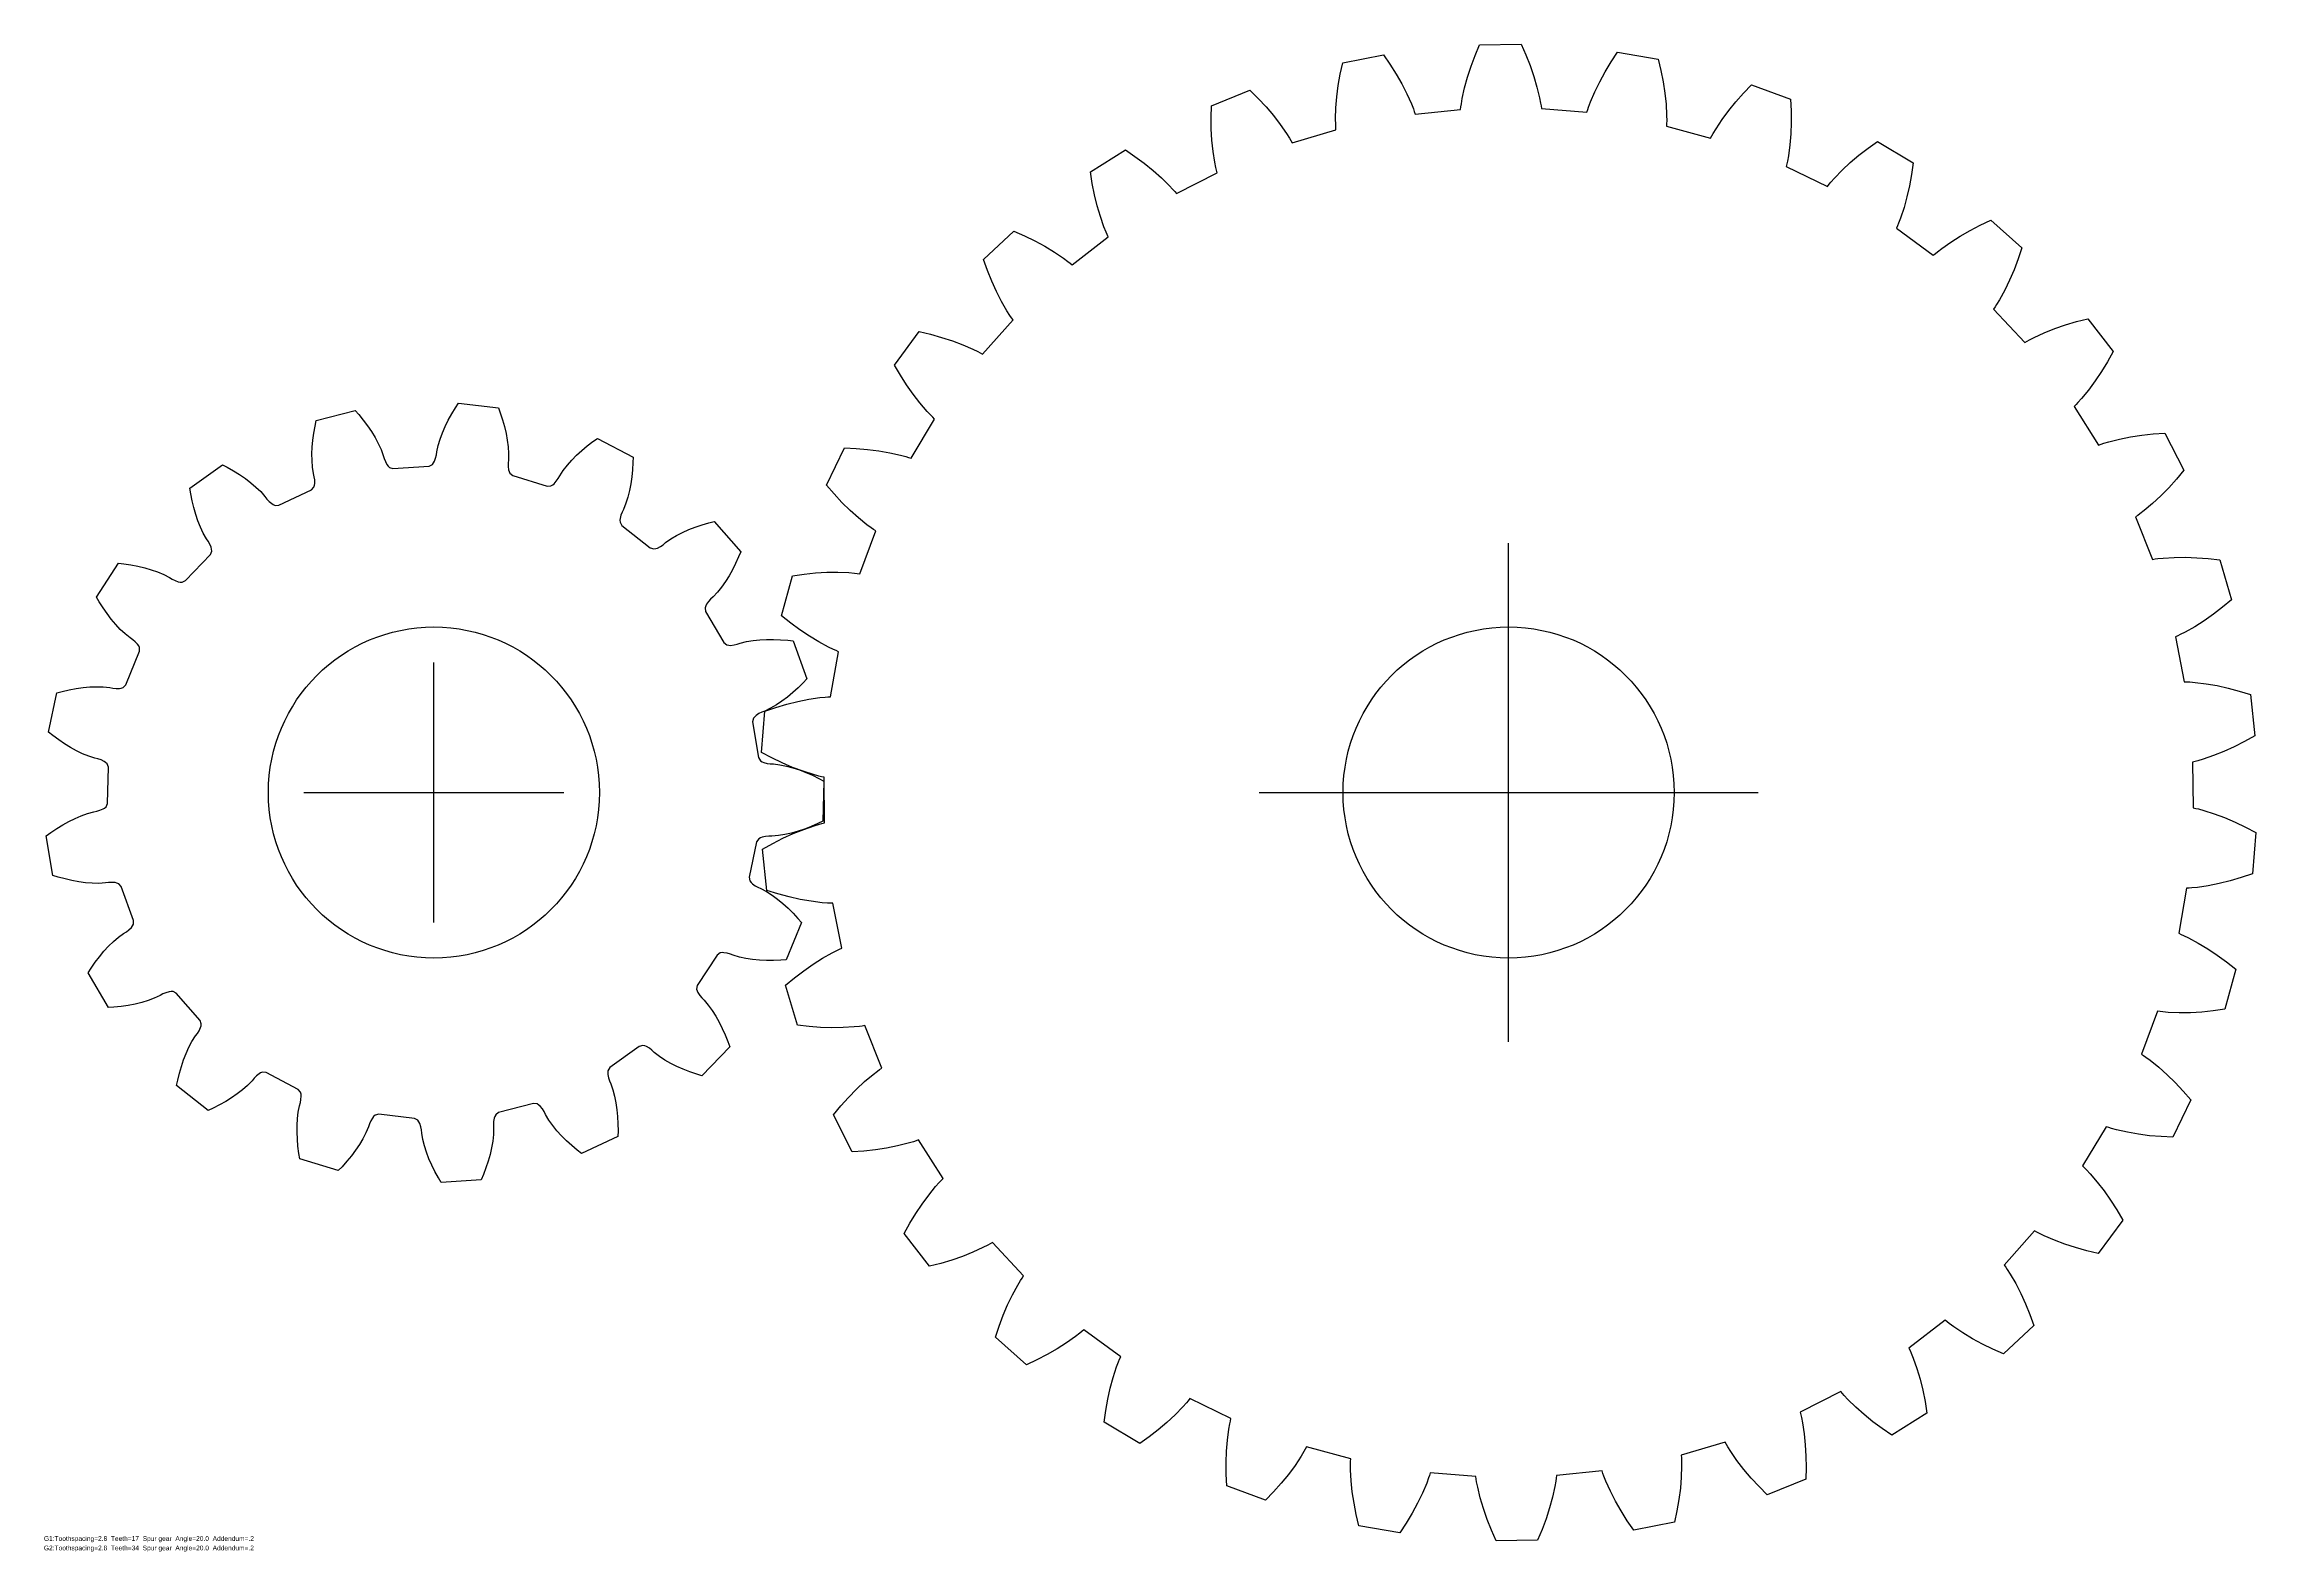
# Model space of a CAD drawing. Extents: x 0 to 46.8, y -0.2 to 31.6.
import ezdxf

# ---------------------------------------------------------------- set-up
doc = ezdxf.new("R2010")
doc.units = 0
doc.layers.add('labels', color=1, linetype='Continuous')
doc.styles.add('ARIAL', font='Arial.ttf')

msp = doc.modelspace()

# ---------------------------------------------------------------- linework, layer by layer
at = {"layer": 'a'}
for p, q in [((30.97482, 10.54885), (30.97482, 21.09769)), ((8.2475, 13.07411), (8.2475, 18.57244)), ((5.49833, 15.82327), (10.99666, 15.82327)), ((25.7004, 15.82327), (36.24924, 15.82327))]:
    msp.add_line(p, q, dxfattribs=at)
for points in [[(16.49858, 16.14587), (16.44287, 16.15809), (16.38719, 16.17144), (16.27594, 16.20124), (16.05392, 16.27178), (15.83261, 16.35516), (15.61214, 16.45005), (15.39266, 16.55558), (15.17428, 16.67115), (15.24548, 17.54481), (15.47968, 17.62349), (15.71336, 17.6921), (15.94628, 17.75004), (16.17817, 17.79648), (16.40868, 17.83015), (16.52329, 17.84155), (16.5804, 17.84571), (16.63735, 17.84874), (16.80435, 18.80038), (16.75183, 18.82263), (16.69955, 18.84598), (16.59567, 18.89572), (16.39039, 19.00586), (16.18817, 19.12848), (15.98889, 19.26226), (15.79253, 19.40633), (15.59911, 19.56005), (15.82963, 20.40576), (16.07431, 20.44006), (16.31661, 20.46456), (16.55621, 20.47872), (16.79269, 20.48176), (17.02546, 20.4725), (17.14021, 20.46264), (17.19711, 20.45624), (17.25366, 20.44875), (17.59267, 21.35351), (17.54513, 21.38502), (17.49803, 21.41759), (17.40506, 21.48557), (17.22351, 21.63155), (17.04727, 21.78924), (16.87597, 21.95736), (16.70943, 22.13506), (16.54755, 22.3217), (16.92954, 23.11065), (17.17635, 23.09942), (17.41903, 23.07898), (17.65715, 23.04886), (17.89016, 23.00841), (18.11727, 22.95652), (18.22826, 22.92575), (18.28301, 22.909), (18.33721, 22.89125), (18.83671, 23.71831), (18.79577, 23.75802), (18.75546, 23.79869), (18.67656, 23.88259), (18.52492, 24.05945), (18.38066, 24.24684), (18.24317, 24.44358), (18.11211, 24.64885), (17.98728, 24.86206), (18.50774, 25.56739), (18.74828, 25.51099), (18.98308, 25.4463), (19.21161, 25.37295), (19.43322, 25.29037), (19.64693, 25.19764), (19.75037, 25.14699), (19.80111, 25.12047), (19.85113, 25.09306), (20.49409, 25.81425), (20.46114, 25.86082), (20.42899, 25.90819), (20.36686, 26.00517), (20.2503, 26.20687), (20.14292, 26.41758), (20.04392, 26.63623), (19.95282, 26.86209), (19.86929, 27.09461), (20.51049, 27.69229), (20.73658, 27.59266), (20.95549, 27.48593), (21.16665, 27.37183), (21.36931, 27.24993), (21.56234, 27.11951), (21.65471, 27.05073), (21.69972, 27.01533), (21.74385, 26.9792), (22.50838, 27.56997), (22.48455, 27.62179), (22.46166, 27.67427), (22.4184, 27.78101), (22.34089, 28.0007), (22.27406, 28.22755), (22.21692, 28.46067), (22.16887, 28.69942), (22.12949, 28.94333), (22.86959, 29.41302), (23.07352, 29.27353), (23.26909, 29.1284), (23.4557, 28.97744), (23.6325, 28.82038), (23.79829, 28.65671), (23.87645, 28.57212), (23.91418, 28.52906), (23.95093, 28.48543), (24.81099, 28.92566), (24.79709, 28.98098), (24.78422, 29.03677), (24.76131, 29.14964), (24.7255, 29.37984), (24.70149, 29.61511), (24.68816, 29.85475), (24.68479, 30.09827), (24.6909, 30.34526), (25.50471, 30.67096), (25.67954, 30.49638), (25.84511, 30.31778), (26.0008, 30.1351), (26.14573, 29.94823), (26.27862, 29.75688), (26.33991, 29.65937), (26.36909, 29.61011), (26.39719, 29.56047), (27.3235, 29.83517), (27.32, 29.8921), (27.3176, 29.94931), (27.31582, 30.06447), (27.32291, 30.29732), (27.34254, 30.533), (27.37348, 30.77101), (27.41492, 31.011), (27.46631, 31.25267), (28.3261, 31.42328), (28.46587, 31.21955), (28.59581, 31.01356), (28.71528, 30.80539), (28.82341, 30.59507), (28.91888, 30.38256), (28.9612, 30.27545), (28.98083, 30.22166), (28.99933, 30.16771), (29.96035, 30.26752), (29.96737, 30.32412), (29.97553, 30.3808), (29.99494, 30.49432), (30.04469, 30.72191), (30.1073, 30.94997), (30.18144, 31.17824), (30.26627, 31.40653), (30.36119, 31.63464), (31.2377, 31.64436), (31.33765, 31.41841), (31.42753, 31.19206), (31.50671, 30.96548), (31.57435, 30.73887), (31.62914, 30.51244), (31.65107, 30.39938), (31.66048, 30.3429), (31.66875, 30.28646), (32.63175, 30.20799), (32.64905, 30.26234), (32.66748, 30.31655), (32.70742, 30.42457), (32.79815, 30.63914), (32.90159, 30.85181), (33.01642, 31.06258), (33.14175, 31.2714), (33.27697, 31.47817), (34.14034, 31.32667), (34.19707, 31.08621), (34.24383, 30.84719), (34.28003, 30.60992), (34.30488, 30.37474), (34.31713, 30.1421), (34.31791, 30.02693), (34.31678, 29.96968), (34.31454, 29.91269), (35.24672, 29.6586), (35.27371, 29.70885), (35.30179, 29.75875), (35.3609, 29.85759), (35.48951, 30.05184), (35.63027, 30.24188), (35.78187, 30.42796), (35.94344, 30.61019), (36.11435, 30.7886), (36.93518, 30.48103), (36.94677, 30.23424), (36.9488, 29.99071), (36.94079, 29.75082), (36.92201, 29.51508), (36.8913, 29.28415), (36.8709, 29.1708), (36.85927, 29.11473), (36.8466, 29.05912), (37.71622, 28.63807), (37.75198, 28.6825), (37.78876, 28.72639), (37.86502, 28.81269), (38.02713, 28.98), (38.20041, 29.14094), (38.38363, 29.296), (38.57593, 29.44543), (38.77671, 29.5894), (39.52705, 29.13624), (39.49309, 28.89152), (39.45034, 28.65176), (39.39839, 28.41743), (39.33661, 28.18916), (39.26399, 27.9678), (39.22311, 27.86013), (39.20138, 27.80715), (39.17871, 27.75482), (39.95615, 27.18114), (39.99947, 27.21825), (40.04368, 27.25463), (40.1345, 27.32545), (40.3246, 27.46012), (40.5245, 27.58648), (40.73308, 27.70523), (40.94957, 27.81679), (41.17339, 27.92141), (41.82769, 27.3381), (41.74934, 27.10378), (41.66326, 26.87596), (41.56914, 26.65517), (41.46646, 26.44213), (41.3544, 26.23788), (41.29443, 26.13956), (41.26334, 26.09148), (41.23143, 26.0442), (41.89023, 25.33744), (41.93963, 25.36595), (41.98977, 25.39359), (42.09206, 25.44652), (42.30366, 25.54396), (42.52338, 25.63144), (42.75023, 25.70984), (42.98354, 25.77972), (43.22277, 25.84144), (43.75874, 25.14783), (43.63867, 24.9319), (43.5122, 24.72377), (43.3791, 24.52403), (43.23903, 24.33349), (43.09135, 24.15331), (43.01433, 24.06768), (42.97494, 24.02613), (42.93489, 23.98552), (43.45259, 23.16974), (43.50639, 23.18869), (43.56076, 23.20665), (43.67104, 23.23988), (43.89694, 23.29678), (44.12899, 23.3424), (44.36639, 23.37778), (44.60856, 23.4036), (44.85506, 23.4203), (45.25445, 22.64002), (45.09675, 22.44983), (44.93419, 22.26849), (44.76666, 22.09661), (44.59395, 21.93504), (44.41569, 21.78507), (44.32424, 21.71505), (44.27788, 21.68145), (44.23105, 21.64889), (44.59005, 20.75187), (44.64641, 20.76061), (44.70315, 20.76827), (44.81766, 20.78067), (45.05017, 20.7951), (45.28665, 20.7973), (45.52651, 20.78845), (45.7693, 20.76934), (46.01467, 20.74046), (46.26389, 19.90008), (46.07392, 19.7421), (45.88081, 19.59372), (45.68455, 19.45555), (45.4851, 19.32847), (45.28231, 19.21381), (45.17956, 19.16178), (45.12781, 19.13727), (45.07579, 19.11387), (45.26385, 18.16616), (45.32086, 18.16439), (45.37804, 18.1615), (45.49288, 18.15265), (45.72408, 18.1241), (45.95694, 18.08281), (46.19109, 18.03005), (46.42623, 17.96664), (46.66212, 17.89317), (46.75267, 17.0213), (46.53692, 16.90093), (46.31982, 16.79055), (46.10152, 16.6908), (45.88211, 16.60253), (45.6617, 16.52708), (45.55114, 16.49482), (45.49577, 16.48024), (45.44034, 16.46679), (45.45106, 15.50067), (45.50677, 15.48845), (45.56245, 15.4751), (45.6737, 15.4453), (45.89573, 15.37476), (46.11703, 15.29138), (46.3375, 15.19649), (46.55699, 15.09096), (46.77536, 14.97539), (46.70416, 14.10173), (46.46996, 14.02305), (46.23628, 13.95444), (46.00336, 13.8965), (45.77148, 13.85006), (45.54096, 13.81639), (45.42635, 13.805), (45.36925, 13.80083), (45.31229, 13.7978), (45.14529, 12.84616), (45.19782, 12.82392), (45.25009, 12.80056), (45.35397, 12.75082), (45.55925, 12.64068), (45.76147, 12.51806), (45.96075, 12.38428), (46.15711, 12.24021), (46.35053, 12.08649), (46.12001, 11.24078), (45.87534, 11.20648), (45.63303, 11.18198), (45.39343, 11.16782), (45.15696, 11.16478), (44.92418, 11.17404), (44.80943, 11.1839), (44.75253, 11.1903), (44.69599, 11.19779), (44.35697, 10.29303), (44.40451, 10.26152), (44.45161, 10.22895), (44.54458, 10.16098), (44.72613, 10.01499), (44.90237, 9.8573), (45.07367, 9.68918), (45.24022, 9.51148), (45.4021, 9.32484), (45.0201, 8.53589), (44.77329, 8.54712), (44.53061, 8.56757), (44.29249, 8.59768), (44.05948, 8.63814), (43.83237, 8.69002), (43.72139, 8.72079), (43.66663, 8.73754), (43.61243, 8.75529), (43.11294, 7.92823), (43.15388, 7.88852), (43.19419, 7.84785), (43.27308, 7.76395), (43.42472, 7.58709), (43.56898, 7.3997), (43.70648, 7.20296), (43.83753, 6.99769), (43.96236, 6.78448), (43.4419, 6.07916), (43.20136, 6.13555), (42.96657, 6.20024), (42.73803, 6.27359), (42.51643, 6.35618), (42.30271, 6.44891), (42.19927, 6.49955), (42.14853, 6.52607), (42.09851, 6.55348), (41.45555, 5.83229), (41.4885, 5.78573), (41.52065, 5.73835), (41.58279, 5.64138), (41.69934, 5.43967), (41.80672, 5.22896), (41.90572, 5.01031), (41.99682, 4.78445), (42.08035, 4.55193), (41.43915, 3.95425), (41.21307, 4.05388), (40.99416, 4.16061), (40.78299, 4.27471), (40.58033, 4.39661), (40.3873, 4.52703), (40.29493, 4.59581), (40.24992, 4.63121), (40.20579, 4.66734), (39.44126, 4.07657), (39.46509, 4.02475), (39.48799, 3.97227), (39.53125, 3.86553), (39.60875, 3.64584), (39.67558, 3.41899), (39.73272, 3.18587), (39.78077, 2.94712), (39.82015, 2.70321), (39.08005, 2.23352), (38.87612, 2.37301), (38.68055, 2.51814), (38.49395, 2.6691), (38.31714, 2.82616), (38.15136, 2.98983), (38.0732, 3.07442), (38.03546, 3.11748), (37.99872, 3.16111), (37.13865, 2.72088), (37.15255, 2.66556), (37.16542, 2.60977), (37.18833, 2.4969), (37.22415, 2.2667), (37.24816, 2.03143), (37.26149, 1.79179), (37.26485, 1.54827), (37.25874, 1.30128), (36.44493, 0.97558), (36.27011, 1.15016), (36.10453, 1.32876), (35.94885, 1.51144), (35.80391, 1.69831), (35.67102, 1.88966), (35.60974, 1.98717), (35.58056, 2.03643), (35.55246, 2.08607), (34.62614, 1.81137), (34.62964, 1.75444), (34.63204, 1.69723), (34.63382, 1.58208), (34.62673, 1.34922), (34.6071, 1.11354), (34.57616, 0.87553), (34.53472, 0.63554), (34.48333, 0.39388), (33.62354, 0.22326), (33.48377, 0.42699), (33.35383, 0.63298), (33.23436, 0.84115), (33.12623, 1.05147), (33.03077, 1.26398), (32.98844, 1.37109), (32.96881, 1.42488), (32.95031, 1.47883), (31.98929, 1.37902), (31.98227, 1.32242), (31.97411, 1.26574), (31.9547, 1.15222), (31.90495, 0.92463), (31.84235, 0.69658), (31.7682, 0.4683), (31.68337, 0.24001), (31.58845, 0.0119), (30.71194, 0.00218), (30.61199, 0.22813), (30.52212, 0.45448), (30.44293, 0.68106), (30.37529, 0.90767), (30.3205, 1.1341), (30.29857, 1.24717), (30.28916, 1.30364), (30.28089, 1.36008), (29.3179, 1.43855), (29.30059, 1.3842), (29.28216, 1.32999), (29.24222, 1.22197), (29.15149, 1.0074), (29.04805, 0.79473), (28.93323, 0.58396), (28.80789, 0.37515), (28.67267, 0.16837), (27.8093, 0.31987), (27.75257, 0.56033), (27.70582, 0.79935), (27.66961, 1.03662), (27.64476, 1.2718), (27.63251, 1.50444), (27.63174, 1.61961), (27.63286, 1.67686), (27.6351, 1.73385), (26.70292, 1.98794), (26.67593, 1.93769), (26.64785, 1.8878), (26.58874, 1.78895), (26.46013, 1.5947), (26.31937, 1.40466), (26.16777, 1.21858), (26.0062, 1.03635), (25.83529, 0.85794), (25.01446, 1.16551), (25.00288, 1.4123), (25.00084, 1.65584), (25.00885, 1.89572), (25.02764, 2.13146), (25.05834, 2.3624), (25.07874, 2.47575), (25.09037, 2.53181), (25.10304, 2.58742), (24.23342, 3.00847), (24.19766, 2.96404), (24.16089, 2.92015), (24.08462, 2.83385), (23.92251, 2.66654), (23.74923, 2.5056), (23.56602, 2.35055), (23.37371, 2.20111), (23.17293, 2.05714), (22.42259, 2.5103), (22.45655, 2.75502), (22.4993, 2.99478), (22.55125, 3.22911), (22.61304, 3.45739), (22.68565, 3.67874), (22.72653, 3.78641), (22.74826, 3.83939), (22.77094, 3.89172), (21.9935, 4.4654), (21.95017, 4.4283), (21.90597, 4.39191), (21.81514, 4.32109), (21.62505, 4.18642), (21.42514, 4.06006), (21.21656, 3.94131), (21.00007, 3.82975), (20.77625, 3.72513), (20.12196, 4.30844), (20.20031, 4.54276), (20.28638, 4.77058), (20.38051, 4.99137), (20.48319, 5.20441), (20.59524, 5.40866), (20.65521, 5.50698), (20.6863, 5.55506), (20.71821, 5.60234), (20.05942, 6.3091), (20.01002, 6.28059), (19.95987, 6.25295), (19.85758, 6.20002), (19.64598, 6.10258), (19.42626, 6.0151), (19.19941, 5.9367), (18.96611, 5.86682), (18.72687, 5.80511), (18.1909, 6.49872), (18.31097, 6.71464), (18.43745, 6.92277), (18.57054, 7.12251), (18.71062, 7.31305), (18.85829, 7.49323), (18.93531, 7.57886), (18.97471, 7.62041), (19.01476, 7.66102), (18.49705, 8.4768), (18.44325, 8.45785), (18.38888, 8.43989), (18.27861, 8.40667), (18.0527, 8.34976), (17.82065, 8.30415), (17.58325, 8.26876), (17.34108, 8.24294), (17.09458, 8.22624), (16.69519, 9.00652), (16.85289, 9.19671), (17.01546, 9.37806), (17.18298, 9.54994), (17.35569, 9.7115), (17.53396, 9.86147), (17.6254, 9.93149), (17.67176, 9.96509), (17.71859, 9.99765), (17.35959, 10.89467), (17.30323, 10.88593), (17.24649, 10.87827), (17.13199, 10.86587), (16.89947, 10.85145), (16.66299, 10.84925), (16.42313, 10.85809), (16.18034, 10.87721), (15.93497, 10.90608), (15.68575, 11.74647), (15.87572, 11.90444), (16.06884, 12.05282), (16.26509, 12.19099), (16.46454, 12.31807), (16.66734, 12.43273), (16.77009, 12.48476), (16.82183, 12.50927), (16.87385, 12.53267), (16.68579, 13.48038), (16.62878, 13.48215), (16.5716, 13.48504), (16.45677, 13.49389), (16.22556, 13.52244), (15.9927, 13.56373), (15.75855, 13.61649), (15.52341, 13.6799), (15.28752, 13.75337), (15.19697, 14.62524), (15.41273, 14.74562), (15.62982, 14.85599), (15.84813, 14.95575), (16.06753, 15.04401), (16.28794, 15.11946), (16.3985, 15.15172), (16.45387, 15.1663), (16.5093, 15.17975)], [(15.1119, 16.5621), (15.15249, 16.49551), (15.18842, 16.47257), (15.22353, 16.45756), (15.29259, 16.43939), (15.36089, 16.42926), (15.4285, 16.42683), (15.56468, 16.41001), (15.70161, 16.38195), (15.83897, 16.34474), (15.97655, 16.29942), (16.11416, 16.24663), (16.25164, 16.18682), (16.38882, 16.12028), (16.49141, 16.06612), (16.47254, 15.21514), (16.36764, 15.16559), (16.22765, 15.1052), (16.08765, 15.05154), (15.94784, 15.0049), (15.80838, 14.96573), (15.66951, 14.93465), (15.53147, 14.91268), (15.39468, 14.90192), (15.32702, 14.90248), (15.25835, 14.8954), (15.18855, 14.88031), (15.15281, 14.86687), (15.1159, 14.84555), (15.0724, 14.78081), (14.91526, 14.0325), (14.92905, 13.95574), (14.95427, 13.92137), (14.98159, 13.89469), (15.03942, 13.8528), (15.09945, 13.81869), (15.16162, 13.79199), (15.28252, 13.72712), (15.40006, 13.65149), (15.51471, 13.56717), (15.62663, 13.47521), (15.73588, 13.37628), (15.84246, 13.27084), (15.94634, 13.15924), (16.02245, 13.07168), (15.69744, 12.28498), (15.58172, 12.27666), (15.42937, 12.27093), (15.27944, 12.27146), (15.13222, 12.27848), (14.98803, 12.29233), (14.8473, 12.31351), (14.71066, 12.3429), (14.57922, 12.38227), (14.51633, 12.40724), (14.44973, 12.42544), (14.3792, 12.43658), (14.34101, 12.43697), (14.29889, 12.43042), (14.23495, 12.38577), (13.8181, 11.74475), (13.80323, 11.66819), (13.81433, 11.62704), (13.83017, 11.59229), (13.86896, 11.53234), (13.91261, 11.47884), (13.96094, 11.43149), (14.05025, 11.32732), (14.13253, 11.21434), (14.20897, 11.0943), (14.28011, 10.96812), (14.34625, 10.8364), (14.40755, 10.69958), (14.4641, 10.55799), (14.50343, 10.44885), (13.91618, 9.83268), (13.80528, 9.86673), (13.66114, 9.91642), (13.52153, 9.97107), (13.38678, 10.0308), (13.25734, 10.0958), (13.13376, 10.16639), (13.01696, 10.24315), (12.90862, 10.32735), (12.859, 10.37335), (12.80347, 10.41439), (12.74172, 10.45025), (12.70626, 10.46441), (12.66462, 10.47351), (12.58886, 10.45498), (11.9686, 10.00783), (11.92708, 9.94181), (11.92256, 9.89943), (11.92478, 9.86131), (11.93929, 9.79139), (11.96067, 9.72574), (11.98863, 9.66412), (12.03427, 9.53473), (12.07019, 9.39965), (12.09811, 9.2601), (12.11886, 9.11675), (12.13295, 8.97003), (12.14068, 8.8203), (12.14227, 8.66785), (12.13952, 8.55187), (11.36934, 8.18945), (11.27822, 8.26126), (11.16177, 8.35966), (11.05133, 8.46106), (10.94726, 8.56543), (10.85003, 8.6728), (10.7603, 8.78327), (10.67912, 8.89704), (10.60851, 9.01469), (10.57886, 9.07551), (10.5419, 9.13383), (10.49728, 9.18958), (10.46932, 9.21559), (10.43378, 9.23912), (10.35645, 9.24921), (9.61654, 9.05632), (9.55398, 9.00976), (9.53445, 8.97186), (9.52275, 8.93552), (9.51102, 8.86508), (9.50724, 8.79614), (9.51106, 8.72858), (9.50688, 8.59144), (9.49157, 8.45251), (9.46719, 8.3123), (9.43476, 8.17112), (9.3949, 8.02923), (9.34802, 7.88682), (9.29443, 7.74408), (9.24997, 7.63693), (8.40087, 7.5772), (8.34185, 7.67708), (8.2688, 7.81091), (8.20245, 7.94535), (8.14312, 8.08027), (8.09124, 8.21551), (8.04748, 8.35093), (8.01287, 8.48635), (7.98953, 8.62156), (7.98385, 8.68898), (7.97046, 8.75671), (7.94899, 8.82482), (7.93232, 8.85917), (7.90768, 8.89396), (7.83921, 8.9313), (7.07959, 9.01872), (7.00443, 8.9979), (6.97253, 8.96962), (6.94849, 8.93996), (6.91211, 8.87851), (6.88368, 8.81559), (6.86284, 8.75122), (6.80939, 8.62484), (6.74493, 8.50083), (6.67155, 8.37889), (6.59031, 8.25896), (6.50188, 8.14105), (6.40672, 8.02519), (6.30519, 7.91146), (6.22502, 7.8276), (5.41169, 8.07863), (5.39273, 8.19309), (5.37296, 8.34427), (5.35966, 8.4936), (5.35307, 8.64084), (5.35355, 8.78569), (5.36166, 8.92778), (5.37831, 9.06655), (5.4054, 9.20106), (5.42445, 9.26598), (5.43643, 9.33398), (5.44102, 9.40524), (5.43788, 9.4433), (5.42747, 9.48463), (5.37711, 9.54419), (4.70037, 9.90011), (4.62276, 9.90785), (4.5828, 9.89301), (4.54967, 9.87403), (4.49355, 9.82987), (4.44431, 9.78147), (4.40162, 9.72898), (4.30613, 9.63044), (4.20123, 9.53808), (4.08875, 9.45089), (3.96968, 9.36841), (3.84462, 9.2904), (3.71404, 9.21674), (3.57827, 9.14737), (3.47323, 9.09813), (2.8055, 9.62602), (2.82917, 9.7396), (2.86535, 9.88771), (2.90689, 10.03176), (2.95393, 10.17144), (3.00671, 10.30634), (3.0656, 10.4359), (3.13125, 10.55928), (3.2051, 10.67493), (3.24632, 10.72858), (3.28206, 10.78766), (3.31207, 10.85245), (3.32289, 10.88907), (3.32812, 10.93138), (3.30268, 11.0051), (2.8002, 11.58146), (2.73064, 11.61671), (2.68801, 11.6173), (2.65026, 11.61158), (2.58198, 11.59067), (2.51858, 11.56333), (2.45981, 11.5298), (2.33518, 11.47241), (2.20399, 11.42419), (2.06761, 11.38351), (1.92678, 11.34962), (1.78199, 11.32205), (1.63362, 11.30054), (1.48196, 11.28489), (1.36622, 11.27693), (0.93428, 12.01038), (0.99738, 12.10774), (1.08462, 12.23278), (1.17539, 12.3521), (1.26972, 12.46535), (1.36766, 12.57207), (1.46937, 12.67161), (1.57517, 12.76295), (1.6858, 12.84411), (1.74363, 12.87925), (1.79829, 12.92143), (1.84969, 12.971), (1.873, 13.00124), (1.89316, 13.0388), (1.89607, 13.11674), (1.63573, 13.83569), (1.58359, 13.89369), (1.54406, 13.90964), (1.50679, 13.91794), (1.43557, 13.92311), (1.36657, 13.92051), (1.29966, 13.91048), (1.16271, 13.90199), (1.02296, 13.90441), (0.8811, 13.91575), (0.73754, 13.93502), (0.59257, 13.96162), (0.44644, 13.99516), (0.29937, 14.03535), (0.18857, 14.06974), (0.05075, 14.9097), (0.14476, 14.97768), (0.27128, 15.06277), (0.39902, 15.14124), (0.52789, 15.21277), (0.65777, 15.2769), (0.78857, 15.33297), (0.92022, 15.37993), (1.0527, 15.41564), (1.11932, 15.42752), (1.18552, 15.4471), (1.25136, 15.47476), (1.28402, 15.49454), (1.31639, 15.52228), (1.34725, 15.5939), (1.36421, 16.35835), (1.33655, 16.43127), (1.30545, 16.46042), (1.27369, 16.48162), (1.20914, 16.51218), (1.14387, 16.53468), (1.07785, 16.5495), (0.94708, 16.59105), (0.81765, 16.64379), (0.68946, 16.70561), (0.56255, 16.77544), (0.43698, 16.85261), (0.31284, 16.93667), (0.19022, 17.02728), (0.09932, 17.09937), (0.27424, 17.93239), (0.38646, 17.96183), (0.53517, 17.99546), (0.68264, 18.02249), (0.82864, 18.04264), (0.97292, 18.05552), (1.11514, 18.06056), (1.25486, 18.05678), (1.3913, 18.04223), (1.4577, 18.02924), (1.52651, 18.02358), (1.5979, 18.0256), (1.6355, 18.03223), (1.6757, 18.04641), (1.73035, 18.10205), (2.02231, 18.80875), (2.02286, 18.88674), (2.00439, 18.92515), (1.98244, 18.9564), (1.93329, 19.0082), (1.88055, 19.05276), (1.82435, 19.09043), (1.71742, 19.17642), (1.61578, 19.27236), (1.51858, 19.3763), (1.42546, 19.48726), (1.33625, 19.60459), (1.25086, 19.72782), (1.16925, 19.8566), (1.11053, 19.95666), (1.57456, 20.67024), (1.68983, 20.65715), (1.84065, 20.63479), (1.98792, 20.60672), (2.13135, 20.57277), (2.27054, 20.53266), (2.40498, 20.48598), (2.5339, 20.43199), (2.65586, 20.36913), (2.71309, 20.33303), (2.77521, 20.3029), (2.8425, 20.27899), (2.87996, 20.2716), (2.92257, 20.27029), (2.99363, 20.30243), (3.52116, 20.85594), (3.54985, 20.92846), (3.54651, 20.97096), (3.53732, 21.00802), (3.5102, 21.07409), (3.47713, 21.13469), (3.43832, 21.19012), (3.36968, 21.30892), (3.30955, 21.4351), (3.25647, 21.56714), (3.20972, 21.70424), (3.16892, 21.84587), (3.13381, 21.99163), (3.10423, 22.1412), (3.08562, 22.25571), (3.7761, 22.75348), (3.87886, 22.69963), (4.01141, 22.6243), (4.1386, 22.54493), (4.26008, 22.46145), (4.37538, 22.37377), (4.48387, 22.28168), (4.58458, 22.18476), (4.67561, 22.08209), (4.71593, 22.02775), (4.76297, 21.97722), (4.81708, 21.93061), (4.84934, 21.91019), (4.8886, 21.89358), (4.96647, 21.89788), (5.65833, 22.22344), (5.71128, 22.28071), (5.72351, 22.32154), (5.72834, 22.35942), (5.72692, 22.43082), (5.71796, 22.49928), (5.7018, 22.56498), (5.68071, 22.70056), (5.67023, 22.83994), (5.66843, 22.98224), (5.67437, 23.12697), (5.68748, 23.27377), (5.70739, 23.42237), (5.73384, 23.57252), (5.75786, 23.68602), (6.58152, 23.90075), (6.65789, 23.81342), (6.75428, 23.69529), (6.84421, 23.57533), (6.92732, 23.45361), (7.00317, 23.3302), (7.07107, 23.20513), (7.12997, 23.07838), (7.17775, 22.94976), (7.19573, 22.88453), (7.22134, 22.82041), (7.25495, 22.75741), (7.27766, 22.72671), (7.30827, 22.69704), (7.38243, 22.67292), (8.14518, 22.72657), (8.21524, 22.76084), (8.2414, 22.7945), (8.25958, 22.82807), (8.28405, 22.89516), (8.30043, 22.96223), (8.30909, 23.02934), (8.3384, 23.16338), (8.37898, 23.29713), (8.4287, 23.43047), (8.48652, 23.56329), (8.55178, 23.69544), (8.62403, 23.82681), (8.70294, 23.95727), (8.76633, 24.05443), (9.61194, 23.95712), (9.65161, 23.84809), (9.69882, 23.70313), (9.73934, 23.55878), (9.77287, 23.41525), (9.79901, 23.27278), (9.81715, 23.13163), (9.82628, 22.99216), (9.82438, 22.85496), (9.81757, 22.78764), (9.81829, 22.7186), (9.82688, 22.64771), (9.83696, 22.61088), (9.85478, 22.57216), (9.91523, 22.52287), (10.64585, 22.29736), (10.72356, 22.30401), (10.76011, 22.32595), (10.78919, 22.35069), (10.83624, 22.40441), (10.87574, 22.46103), (10.90806, 22.52048), (10.98382, 22.63488), (11.06997, 22.74494), (11.16451, 22.85132), (11.2664, 22.95427), (11.37499, 23.05393), (11.48982, 23.15033), (11.61052, 23.24347), (11.70473, 23.31117), (12.45809, 22.91496), (12.45569, 22.79897), (12.44734, 22.64674), (12.43298, 22.4975), (12.41241, 22.35155), (12.38531, 22.20926), (12.35123, 22.07109), (12.30937, 21.93774), (12.25803, 21.81049), (12.22737, 21.75017), (12.2031, 21.68554), (12.1855, 21.61633), (12.18159, 21.57835), (12.18423, 21.5358), (12.22278, 21.46801), (12.82261, 20.9938), (12.89747, 20.97192), (12.93947, 20.97918), (12.97553, 20.99174), (13.03881, 21.02484), (13.0961, 21.06337), (13.14771, 21.10712), (13.25968, 21.18643), (13.37977, 21.25794), (13.50635, 21.32298), (13.63855, 21.38218), (13.77581, 21.43588), (13.91771, 21.48429), (14.06391, 21.52754), (14.17622, 21.55663), (14.73557, 20.91504), (14.69144, 20.80774), (14.62866, 20.6688), (14.56136, 20.53483), (14.48945, 20.40618), (14.41278, 20.28328), (14.33109, 20.16674), (14.24388, 20.05752), (14.15004, 19.95741), (14.09966, 19.91225), (14.05368, 19.86074), (14.01227, 19.80257), (13.9949, 19.76856), (13.98199, 19.72794), (13.99346, 19.65079), (14.38147, 18.99192), (14.44337, 18.94448), (14.48516, 18.93607), (14.52332, 18.93476), (14.59428, 18.94276), (14.66163, 18.958), (14.72556, 18.98015), (14.85861, 19.01366), (14.99643, 19.03696), (15.13796, 19.05188), (15.28262, 19.05932), (15.43001, 19.05981), (15.57981, 19.0537), (15.73176, 19.04121), (15.84699, 19.02777), (16.1368, 18.22744), (16.05689, 18.14333), (15.94816, 18.03645), (15.83701, 17.93584), (15.72348, 17.84185), (15.60759, 17.75494), (15.48932, 17.67579), (15.36854, 17.60545), (15.24488, 17.546), (15.18159, 17.52208), (15.1201, 17.49067), (15.06047, 17.45138), (15.032, 17.42594), (15.00528, 17.39272), (14.9881, 17.31665)]]:
    msp.add_lwpolyline(points, close=True, dxfattribs=at)
for centre in [(8.2475, 15.82327), (30.97482, 15.82327)]:
    msp.add_circle(centre, 3.5, dxfattribs=at)

# ---------------------------------------------------------------- texts
at = {"layer": 'labels', "style": 'ARIAL'}
for s, p in [('G1:Toothspacing=2.8  Teeth=17  Spur gear  Angle=20.0  Addendum=.2', (0, 0)), ('G2:Toothspacing=2.8  Teeth=34  Spur gear  Angle=20.0  Addendum=.2', (0, -0.2))]:
    msp.add_text(s, height=0.1, dxfattribs=at).set_placement(p)

doc.saveas('drawing.dxf')
